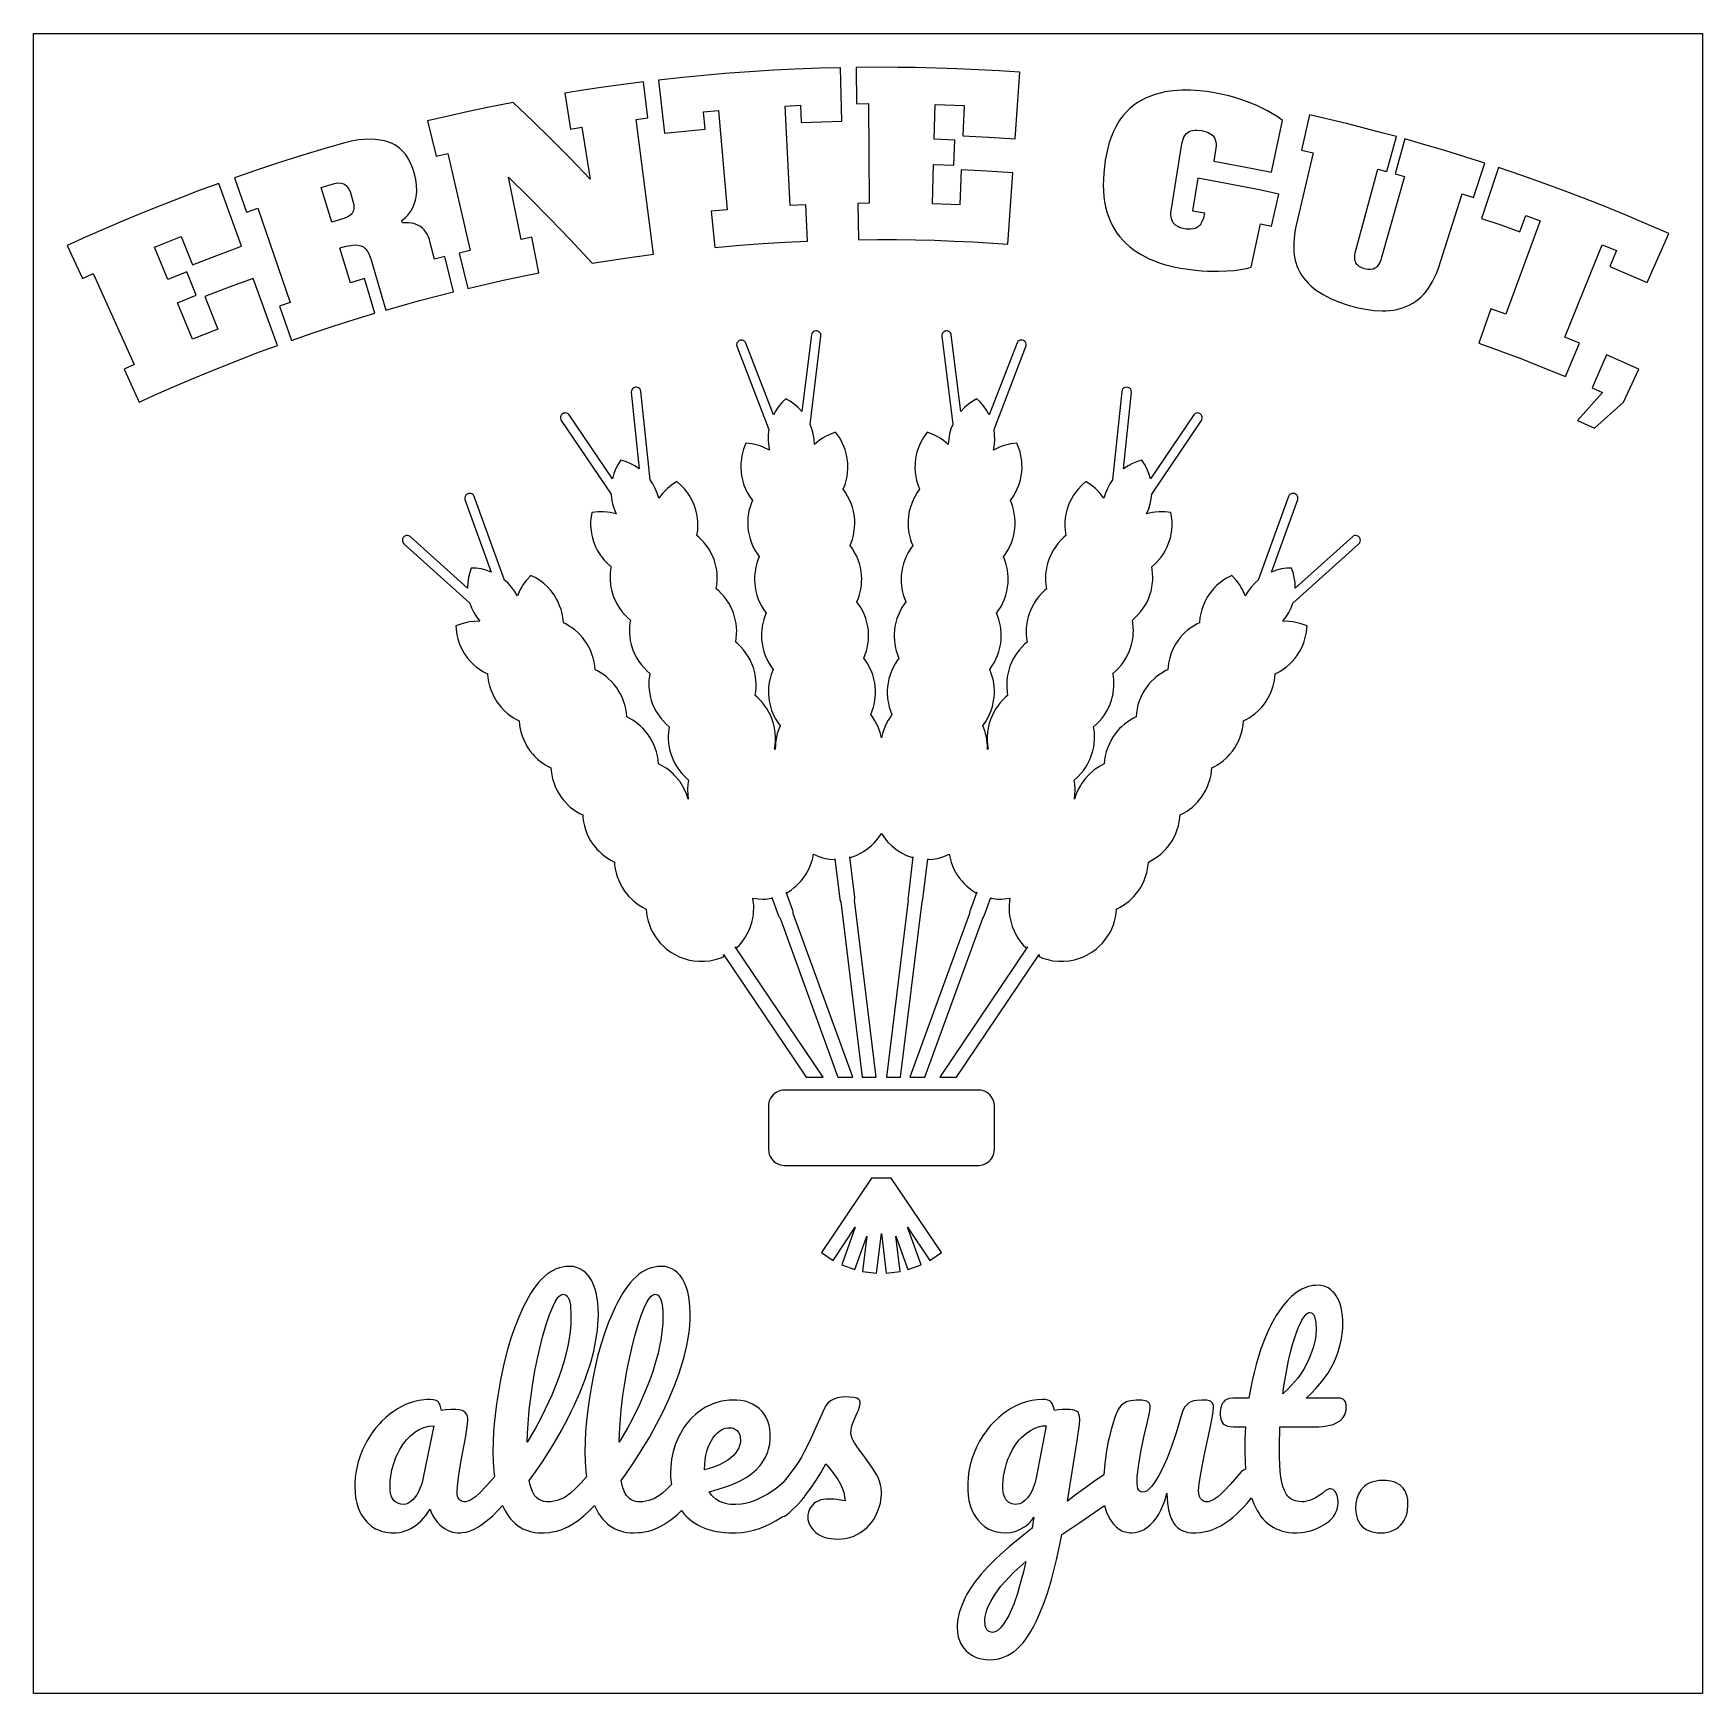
# Model space of a CAD drawing. Header units: millimetres. Extents: x 0 to 272, y 0 to 270.
import ezdxf

# ---------------------------------------------------------------- set-up
doc = ezdxf.new("R2010")
doc.units = ezdxf.units.MM

msp = doc.modelspace()

# ---------------------------------------------------------------- linework, layer by layer
at = {"layer": 'ENTGITTERRAHMEN'}
msp.add_lwpolyline([(0.5, 269.974), (271.5, 269.974), (271.5, 0.5), (0.5, 0.5)], close=True, dxfattribs=at)
at = {"layer": 'MOTIV'}
for points in [[(125.143, 255.501), (128.438, 255.623), (131.734, 255.71), (131.552, 264.404), (128.132, 264.314), (124.145, 264.162), (120.728, 263.992), (116.745, 263.747), (112.766, 263.451), (109.358, 263.158), (105.953, 262.828), (101.986, 262.397), (102.981, 253.757), (106.258, 254.117), (109.539, 254.441), (109.278, 257.232), (111.744, 257.453), (113.121, 241.34), (110.565, 241.11), (111.118, 235.243), (115.266, 235.603), (118.899, 235.87), (122.536, 236.09), (126.175, 236.265), (125.929, 242.154), (123.365, 242.036), (122.551, 258.187), (125.025, 258.301)], [(137.533, 236.514), (140.63, 236.504), (143.726, 236.461), (146.822, 236.385), (149.917, 236.276), (153.01, 236.133), (158.677, 235.785), (159.5, 247.327), (155.322, 247.596), (151.141, 247.806), (150.895, 242.133), (146.461, 242.292), (146.641, 248.686), (149.936, 248.575), (150.097, 252.669), (146.756, 252.781), (146.916, 258.457), (151.594, 258.29), (151.38, 253.335), (155.638, 253.121), (159.893, 252.848), (160.665, 263.673), (157.275, 263.896), (153.884, 264.083), (150.49, 264.234), (147.095, 264.348), (143.699, 264.425), (140.868, 264.462), (137.471, 264.473), (134.074, 264.447), (134.151, 258.554), (136.085, 258.573), (136.194, 242.402), (134.36, 242.384), (134.437, 236.491)], [(93.429, 261.293), (90.092, 260.798), (86.761, 260.267), (87.719, 254.452), (89.552, 254.748), (90.886, 246.336), (87.573, 249.778), (84.572, 252.807), (81.52, 255.807), (78.418, 258.777), (74.509, 258), (71.168, 257.294), (67.834, 256.553), (64.508, 255.775), (65.881, 250.044), (67.763, 250.488), (71.432, 234.738), (69.647, 234.317), (71.02, 228.585), (74.014, 229.286), (77.015, 229.954), (82.536, 231.096), (81.399, 236.879), (79.672, 236.534), (77.622, 246.642), (81.025, 243.297), (84.364, 239.916), (87.638, 236.5), (91.199, 232.663), (96.188, 233.442), (101.19, 234.133), (98.359, 256.016), (100.278, 256.258), (99.559, 262.108)], [(199.539, 244.568), (196.397, 245.201), (192.724, 245.897), (189.568, 246.458), (188.659, 241.181), (190.63, 240.835), (190.449, 239.994), (190.268, 239.488), (190.042, 239.068), (189.868, 238.836), (189.673, 238.642), (189.342, 238.421), (189.09, 238.314), (188.812, 238.239), (188.348, 238.185), (188.007, 238.189), (187.64, 238.224), (186.898, 238.377), (186.574, 238.486), (186.286, 238.617), (185.917, 238.853), (185.715, 239.037), (185.546, 239.243), (185.411, 239.475), (185.267, 239.879), (185.21, 240.185), (185.184, 240.522), (185.189, 240.888), (185.256, 241.493), (186.956, 252.062), (187.046, 252.449), (187.158, 252.798), (187.291, 253.109), (187.447, 253.381), (187.721, 253.717), (187.931, 253.893), (188.166, 254.033), (188.428, 254.141), (188.719, 254.217), (189.037, 254.261), (189.382, 254.272), (190.156, 254.196), (190.911, 254.012), (191.233, 253.888), (191.519, 253.741), (191.768, 253.574), (191.98, 253.385), (192.155, 253.175), (192.296, 252.94), (192.443, 252.532), (192.516, 252.059), (192.523, 251.707), (192.496, 251.326), (192.139, 249.254), (196.823, 248.377), (201.492, 247.426), (203.27, 255.829), (202.585, 256.358), (202.044, 256.718), (200.762, 257.452), (199.21, 258.203), (198.338, 258.58), (197.434, 258.933), (196.504, 259.258), (195.549, 259.555), (194.568, 259.824), (193.562, 260.064), (192.005, 260.37), (190.93, 260.535), (189.885, 260.656), (188.378, 260.751), (186.932, 260.757), (185.564, 260.656), (185.119, 260.607), (184.26, 260.468), (183.432, 260.287), (182.637, 260.063), (181.874, 259.798), (181.509, 259.644), (181.144, 259.491), (180.446, 259.142), (179.78, 258.752), (179.151, 258.318), (178.558, 257.835), (178.281, 257.569), (178.004, 257.303), (177.488, 256.724), (177.009, 256.096), (176.788, 255.759), (176.568, 255.421), (176.164, 254.698), (175.798, 253.928), (175.633, 253.52), (175.469, 253.111), (175.177, 252.247), (174.922, 251.335), (174.703, 250.377), (174.52, 249.371), (174.372, 248.319), (174.268, 247.286), (174.209, 246.288), (174.194, 245.324), (174.223, 244.394), (174.296, 243.498), (174.412, 242.637), (174.571, 241.81), (174.774, 241.017), (175.019, 240.258), (175.307, 239.533), (175.637, 238.842), (176.009, 238.184), (176.424, 237.56), (176.881, 236.969), (177.375, 236.41), (177.901, 235.882), (178.461, 235.385), (179.053, 234.918), (179.677, 234.482), (180.335, 234.076), (181.026, 233.699), (181.75, 233.352), (182.507, 233.034), (183.297, 232.745), (184.122, 232.485), (184.98, 232.254), (185.873, 232.05), (186.8, 231.874), (188.75, 231.591), (190.174, 231.454), (191.106, 231.397), (192.927, 231.371), (194.237, 231.422), (195.425, 231.512), (196.488, 231.642), (197.424, 231.813), (198.234, 232.027), (199.722, 239.059), (201.533, 238.67), (202.674, 243.901)], [(208.246, 250.567), (205.528, 238.839), (205.368, 238.076), (205.246, 237.336), (205.163, 236.619), (205.117, 235.926), (205.109, 235.256), (205.139, 234.61), (205.207, 233.988), (205.312, 233.389), (205.454, 232.813), (205.633, 232.261), (205.85, 231.732), (206.103, 231.226), (206.394, 230.743), (206.721, 230.283), (207.082, 229.843), (207.473, 229.421), (207.895, 229.017), (208.348, 228.631), (208.83, 228.261), (209.344, 227.91), (209.888, 227.575), (211.067, 226.955), (212.37, 226.402), (213.797, 225.913), (215.313, 225.495), (216.769, 225.192), (218.15, 225.007), (219.459, 224.942), (220.086, 224.955), (220.696, 224.998), (221.288, 225.072), (221.862, 225.176), (222.42, 225.311), (222.96, 225.477), (223.482, 225.674), (223.987, 225.906), (224.472, 226.176), (224.939, 226.484), (225.386, 226.831), (225.814, 227.217), (226.223, 227.642), (226.613, 228.105), (226.983, 228.608), (227.334, 229.149), (227.666, 229.73), (227.977, 230.35), (228.27, 231.009), (228.542, 231.708), (232.45, 243.916), (234.291, 243.323), (236.116, 248.927), (232.896, 249.957), (229.666, 250.952), (226.425, 251.912), (223.174, 252.838), (221.59, 247.161), (223.079, 246.742), (219.237, 233.24), (219.071, 232.809), (218.875, 232.446), (218.647, 232.153), (218.478, 231.995), (218.295, 231.868), (217.994, 231.731), (217.542, 231.646), (217.164, 231.654), (216.608, 231.761), (216.076, 231.955), (215.747, 232.142), (215.403, 232.448), (215.215, 232.72), (215.123, 232.923), (215.059, 233.145), (215.015, 233.514), (215.032, 233.926), (215.112, 234.381), (218.754, 247.938), (220.247, 247.533), (221.806, 253.217), (219.64, 253.802), (213.662, 255.333), (207.655, 256.748), (206.36, 250.998)], [(33.138, 246.524), (35.096, 240.964), (36.922, 241.601), (42.197, 226.314), (40.466, 225.711), (42.423, 220.151), (45.786, 221.312), (49.163, 222.431), (52.554, 223.509), (55.958, 224.544), (54.277, 230.193), (51.96, 229.494), (50.233, 235.129), (50.46, 235.197), (51.299, 235.42), (52.031, 235.565), (52.655, 235.633), (53.185, 235.62), (53.659, 235.51), (54.078, 235.304), (54.443, 235.002), (54.688, 234.698), (54.984, 234.182), (55.303, 233.359), (57.716, 225.061), (63.201, 226.597), (68.716, 228.023), (67.296, 233.744), (65.624, 233.323), (64.942, 236.005), (64.798, 236.497), (64.626, 236.949), (64.428, 237.361), (64.201, 237.733), (63.947, 238.064), (63.665, 238.354), (63.355, 238.604), (63.017, 238.813), (62.652, 238.981), (62.258, 239.108), (61.837, 239.194), (61.389, 239.239), (60.912, 239.243), (60.409, 239.205), (60.279, 239.543), (60.932, 240.07), (61.312, 240.463), (61.798, 241.115), (62.066, 241.591), (62.291, 242.1), (62.544, 242.925), (62.694, 243.794), (62.736, 244.392), (62.712, 245.318), (62.583, 246.278), (62.438, 246.937), (62.097, 248.062), (61.787, 248.822), (61.436, 249.522), (61.174, 249.949), (60.892, 250.345), (60.589, 250.711), (60.266, 251.046), (59.922, 251.351), (59.557, 251.625), (59.172, 251.868), (58.766, 252.081), (58.339, 252.263), (57.892, 252.417), (57.426, 252.545), (56.437, 252.723), (55.914, 252.774), (54.811, 252.796), (54.231, 252.768), (53.325, 252.673), (52.382, 252.525), (51.058, 252.229), (48.198, 251.406), (44.41, 250.256), (40.638, 249.059), (36.88, 247.815)], [(256.426, 232.138), (259.462, 230.854), (262.485, 229.538), (266, 237.493), (262.34, 239.082), (259.186, 240.408), (255.49, 241.912), (252.307, 243.163), (248.576, 244.58), (245.364, 245.756), (242.14, 246.898), (238.362, 248.186), (235.608, 239.937), (238.729, 238.876), (241.839, 237.782), (242.784, 240.421), (245.112, 239.577), (239.54, 224.396), (237.127, 225.269), (235.144, 219.719), (238.568, 218.472), (241.975, 217.182), (245.848, 215.655), (249.219, 214.273), (251.489, 219.712), (249.116, 220.69), (255.214, 235.668), (257.503, 234.726)], [(20.504, 211.411), (23.338, 212.659), (26.185, 213.877), (29.045, 215.065), (34.321, 217.162), (37.215, 218.261), (40.122, 219.33), (36.187, 230.212), (32.26, 228.761), (28.353, 227.255), (30.433, 221.972), (26.316, 220.316), (23.884, 226.232), (26.941, 227.469), (25.425, 231.275), (22.327, 230.021), (20.168, 235.273), (24.511, 237.02), (26.327, 232.405), (30.305, 233.939), (34.304, 235.417), (30.614, 245.623), (27.425, 244.45), (24.25, 243.244), (21.088, 242.003), (18.463, 240.943), (15.325, 239.641), (12.202, 238.305), (9.094, 236.935), (6, 235.532), (8.463, 230.178), (10.223, 230.981), (16.889, 216.247), (15.221, 215.486), (17.684, 210.132)], [(49.664, 245.666), (50.073, 245.708), (50.447, 245.685), (50.676, 245.634), (50.89, 245.554), (51.089, 245.446), (51.272, 245.308), (51.519, 245.041), (51.733, 244.704), (51.914, 244.298), (52.378, 242.746), (52.51, 242.132), (52.533, 241.852), (52.513, 241.467), (52.464, 241.234), (52.386, 241.018), (52.28, 240.821), (52.068, 240.554), (51.892, 240.396), (51.576, 240.187), (51.331, 240.066), (50.91, 239.914), (48.949, 239.32), (47.222, 244.955), (49.373, 245.603)], [(114.804, 219.862), (114.728, 219.728), (114.679, 219.581), (114.662, 219.351), (114.688, 219.199), (119.887, 205.672), (119.792, 204.893), (119.771, 204.057), (119.832, 203.222), (119.986, 202.351), (119.093, 202.779), (118.473, 203.009), (118.051, 203.137), (117.191, 203.329), (116.168, 203.445), (115.79, 202.487), (115.662, 202.065), (115.51, 201.422), (115.382, 200.55), (115.35, 200.11), (115.343, 199.449), (115.384, 198.789), (115.474, 198.134), (115.611, 197.488), (115.868, 196.645), (116.114, 196.031), (116.405, 195.438), (116.738, 194.867), (117.229, 194.17), (117.06, 193.762), (116.846, 193.136), (116.678, 192.497), (116.593, 192.065), (116.504, 191.409), (116.464, 190.75), (116.465, 190.309), (116.506, 189.649), (116.561, 189.212), (116.682, 188.562), (116.851, 187.923), (117.067, 187.298), (117.328, 186.691), (117.633, 186.104), (117.981, 185.542), (118.351, 185.03), (118.182, 184.621), (117.968, 183.996), (117.8, 183.357), (117.715, 182.924), (117.627, 182.269), (117.595, 181.83), (117.587, 181.169), (117.609, 180.728), (117.683, 180.071), (117.805, 179.422), (117.974, 178.783), (118.19, 178.158), (118.451, 177.55), (118.756, 176.964), (119.103, 176.402), (119.473, 175.889), (119.305, 175.481), (119.09, 174.856), (118.923, 174.216), (118.837, 173.784), (118.749, 173.129), (118.717, 172.689), (118.71, 172.028), (118.732, 171.588), (118.805, 170.931), (118.927, 170.281), (119.096, 169.642), (119.312, 169.017), (119.573, 168.41), (119.878, 167.824), (120.225, 167.261), (120.596, 166.749), (120.279, 165.926), (120.096, 165.291), (119.999, 164.86), (119.871, 163.989), (119.831, 163.329), (119.832, 162.888), (119.898, 162.009), (120.003, 161.357), (120.157, 160.714), (120.357, 160.084), (120.603, 159.47), (120.894, 158.876), (121.227, 158.306), (121.718, 157.609), (121.401, 156.785), (121.274, 156.363), (121.122, 155.72), (120.993, 154.848), (120.961, 154.409), (120.954, 153.751), (120.824, 153.859), (120.922, 154.483), (120.976, 155.142), (120.981, 155.803), (120.938, 156.463), (120.883, 156.9), (120.759, 157.55), (120.651, 157.977), (120.449, 158.606), (120.201, 159.219), (119.909, 159.812), (119.574, 160.382), (119.327, 160.747), (118.925, 161.272), (118.485, 161.765), (118.01, 162.225), (117.675, 162.512), (117.772, 163.137), (117.826, 163.796), (117.832, 164.457), (117.809, 164.897), (117.733, 165.554), (117.61, 166.203), (117.439, 166.842), (117.299, 167.26), (117.139, 167.67), (116.861, 168.27), (116.54, 168.848), (116.178, 169.401), (115.775, 169.925), (115.336, 170.419), (114.861, 170.879), (114.525, 171.166), (114.622, 171.791), (114.677, 172.449), (114.682, 173.11), (114.659, 173.551), (114.584, 174.207), (114.46, 174.857), (114.289, 175.495), (114.149, 175.913), (113.989, 176.324), (113.712, 176.924), (113.391, 177.502), (113.028, 178.054), (112.626, 178.579), (112.186, 179.073), (111.711, 179.532), (111.375, 179.82), (111.473, 180.444), (111.527, 181.103), (111.536, 181.544), (111.509, 182.204), (111.434, 182.861), (111.357, 183.295), (111.202, 183.937), (111, 184.567), (110.839, 184.977), (110.562, 185.577), (110.241, 186.155), (109.878, 186.708), (109.476, 187.233), (109.036, 187.726), (108.561, 188.186), (108.226, 188.473), (108.347, 189.317), (108.385, 189.977), (108.374, 190.638), (108.315, 191.296), (108.207, 191.948), (108.052, 192.591), (107.772, 193.427), (107.51, 194.033), (107.203, 194.619), (106.975, 194.996), (106.465, 195.715), (106.184, 196.054), (105.732, 196.537), (104.961, 197.219), (104.102, 196.651), (103.422, 196.089), (103.104, 195.784), (102.656, 195.298), (102.055, 194.51), (101.797, 195.356), (101.472, 196.128), (101.073, 196.864), (100.636, 197.515), (99.138, 211.852), (99.081, 212.075), (99.007, 212.211), (98.909, 212.329), (98.723, 212.466), (98.58, 212.524), (98.351, 212.556), (98.198, 212.54), (97.981, 212.461), (97.797, 212.323), (97.66, 212.137), (97.602, 211.994), (97.57, 211.765), (98.87, 199.284), (98.126, 199.779), (97.385, 200.17), (96.61, 200.486), (95.874, 200.708), (95.452, 200.065), (95.062, 199.324), (94.745, 198.549), (94.494, 197.691), (87.467, 208.088), (87.295, 208.242), (87.086, 208.34), (86.858, 208.373), (86.705, 208.357), (86.557, 208.311), (86.36, 208.192), (86.206, 208.02), (86.134, 207.884), (86.09, 207.736), (86.08, 207.505), (86.137, 207.282), (86.21, 207.146), (94.279, 195.201), (94.362, 194.421), (94.529, 193.601), (94.777, 192.801), (95.122, 191.987), (94.156, 192.204), (93.719, 192.266), (93.06, 192.318), (92.179, 192.311), (91.156, 192.194), (91.003, 191.176), (90.974, 190.736), (90.97, 190.075), (91.041, 189.197), (91.151, 188.545), (91.251, 188.115), (91.439, 187.482), (91.762, 186.662), (92.056, 186.07), (92.393, 185.501), (92.771, 184.959), (93.188, 184.446), (93.641, 183.965), (94.276, 183.396), (94.204, 182.96), (94.135, 182.303), (94.116, 181.642), (94.13, 181.201), (94.191, 180.543), (94.259, 180.108), (94.4, 179.462), (94.589, 178.828), (94.74, 178.414), (95.005, 177.809), (95.314, 177.224), (95.664, 176.664), (96.055, 176.131), (96.485, 175.628), (96.95, 175.158), (97.426, 174.742), (97.353, 174.307), (97.285, 173.649), (97.265, 172.988), (97.279, 172.548), (97.315, 172.108), (97.408, 171.454), (97.55, 170.808), (97.671, 170.384), (97.89, 169.761), (98.155, 169.155), (98.463, 168.571), (98.814, 168.01), (99.205, 167.477), (99.634, 166.974), (100.099, 166.505), (100.575, 166.089), (100.503, 165.653), (100.435, 164.995), (100.415, 164.335), (100.429, 163.894), (100.465, 163.455), (100.558, 162.8), (100.7, 162.155), (100.82, 161.731), (101.04, 161.107), (101.304, 160.502), (101.613, 159.917), (101.964, 159.357), (102.355, 158.824), (102.784, 158.321), (103.249, 157.851), (103.725, 157.435), (103.602, 156.562), (103.566, 155.902), (103.569, 155.461), (103.614, 154.801), (103.671, 154.364), (103.849, 153.501), (104.038, 152.868), (104.361, 152.048), (104.655, 151.456), (104.992, 150.887), (105.37, 150.345), (105.786, 149.831), (106.24, 149.35), (106.875, 148.782), (106.774, 148.127), (106.715, 147.248), (106.743, 146.367), (106.828, 145.669), (106.541, 146.537), (106.181, 147.342), (105.745, 148.107), (105.499, 148.473), (105.097, 148.998), (104.658, 149.492), (104.346, 149.803), (103.677, 150.377), (103.322, 150.638), (102.767, 150.997), (101.988, 151.411), (101.931, 152.041), (101.824, 152.693), (101.67, 153.336), (101.468, 153.965), (101.221, 154.578), (100.93, 155.172), (100.595, 155.742), (100.22, 156.286), (99.948, 156.633), (99.508, 157.127), (99.034, 157.587), (98.7, 157.874), (98.351, 158.144), (97.805, 158.517), (97.233, 158.848), (96.838, 159.046), (96.781, 159.675), (96.675, 160.327), (96.52, 160.97), (96.319, 161.6), (96.072, 162.213), (95.78, 162.806), (95.446, 163.376), (95.2, 163.742), (94.798, 164.267), (94.359, 164.761), (93.884, 165.222), (93.55, 165.509), (93.202, 165.779), (92.656, 166.151), (92.084, 166.483), (91.689, 166.68), (91.632, 167.31), (91.525, 167.962), (91.371, 168.605), (91.169, 169.234), (90.922, 169.848), (90.631, 170.441), (90.412, 170.824), (90.05, 171.377), (89.649, 171.902), (89.209, 172.396), (88.897, 172.707), (88.4, 173.143), (87.873, 173.542), (87.506, 173.786), (86.934, 174.117), (86.539, 174.315), (86.452, 175.163), (86.329, 175.812), (86.159, 176.451), (85.942, 177.075), (85.68, 177.682), (85.374, 178.268), (85.026, 178.83), (84.499, 179.536), (83.905, 180.188), (83.42, 180.636), (83.078, 180.915), (82.724, 181.177), (82.169, 181.536), (81.255, 182.01), (80.559, 181.252), (80.036, 180.542), (79.801, 180.169), (79.484, 179.589), (79.091, 178.68), (78.635, 179.438), (78.134, 180.108), (77.569, 180.726), (76.987, 181.251), (72.065, 194.8), (71.956, 195.003), (71.852, 195.117), (71.659, 195.244), (71.514, 195.295), (71.361, 195.317), (71.132, 195.294), (70.919, 195.204), (70.796, 195.112), (70.693, 194.997), (70.585, 194.793), (70.541, 194.567), (70.565, 194.337), (74.845, 182.541), (74.004, 182.842), (73.191, 183.042), (72.362, 183.161), (71.594, 183.198), (71.341, 182.472), (71.141, 181.659), (71.021, 180.83), (70.985, 179.937), (61.652, 188.325), (61.448, 188.433), (61.221, 188.477), (61.067, 188.469), (60.918, 188.431), (60.715, 188.322), (60.552, 188.158), (60.444, 187.954), (60.4, 187.727), (60.424, 187.498), (60.513, 187.285), (60.66, 187.107), (71.378, 177.468), (71.648, 176.732), (72.009, 175.977), (72.442, 175.261), (72.975, 174.554), (71.984, 174.531), (71.327, 174.454), (70.894, 174.376), (70.04, 174.157), (69.076, 173.796), (69.174, 172.771), (69.252, 172.337), (69.409, 171.695), (69.69, 170.859), (69.954, 170.253), (70.155, 169.861), (70.491, 169.292), (71.003, 168.574), (71.431, 168.071), (71.896, 167.601), (72.394, 167.166), (72.922, 166.769), (73.478, 166.412), (74.232, 166.013), (74.293, 165.354), (74.402, 164.702), (74.558, 164.06), (74.762, 163.431), (75.011, 162.819), (75.304, 162.226), (75.762, 161.473), (76.152, 160.94), (76.434, 160.601), (76.887, 160.119), (77.543, 159.531), (77.892, 159.262), (78.44, 158.892), (78.819, 158.667), (79.381, 158.379), (79.442, 157.72), (79.551, 157.068), (79.708, 156.425), (79.911, 155.796), (80.16, 155.184), (80.454, 154.592), (80.79, 154.023), (81.167, 153.48), (81.583, 152.966), (81.881, 152.641), (82.357, 152.183), (82.693, 151.897), (83.221, 151.5), (83.589, 151.257), (83.969, 151.033), (84.531, 150.744), (84.566, 150.304), (84.659, 149.65), (84.8, 149.004), (84.988, 148.37), (85.222, 147.752), (85.501, 147.152), (85.823, 146.575), (86.187, 146.023), (86.59, 145.5), (86.88, 145.167), (87.344, 144.697), (87.673, 144.403), (88.191, 143.993), (88.553, 143.742), (89.118, 143.398), (89.681, 143.11), (89.716, 142.669), (89.809, 142.015), (89.949, 141.369), (90.137, 140.735), (90.371, 140.117), (90.65, 139.518), (90.972, 138.941), (91.336, 138.389), (91.601, 138.036), (92.03, 137.533), (92.335, 137.216), (92.822, 136.769), (93.341, 136.359), (93.703, 136.107), (94.268, 135.764), (94.83, 135.475), (94.865, 135.035), (94.958, 134.38), (95.099, 133.735), (95.287, 133.101), (95.521, 132.483), (95.8, 131.883), (96.122, 131.306), (96.486, 130.754), (96.75, 130.402), (97.179, 129.898), (97.644, 129.428), (97.972, 129.134), (98.491, 128.724), (98.852, 128.472), (99.417, 128.129), (99.98, 127.841), (100.04, 127.181), (100.149, 126.529), (100.306, 125.887), (100.509, 125.258), (100.759, 124.646), (101.052, 124.054), (101.388, 123.484), (101.766, 122.942), (102.329, 122.264), (102.793, 121.793), (103.291, 121.359), (104.002, 120.838), (104.567, 120.494), (105.356, 120.103), (106.18, 119.791), (106.816, 119.61), (107.682, 119.444), (108.559, 119.363), (109.44, 119.368), (110.317, 119.46), (110.751, 119.537), (111.393, 119.694), (112.022, 119.897), (112.568, 120.118), (112.55, 120.447), (125.961, 100.565), (128.701, 100.565), (114.433, 121.717), (114.731, 121.577), (115.141, 122.001), (115.565, 122.508), (115.951, 123.045), (116.401, 123.802), (116.69, 124.397), (116.934, 125.011), (117.132, 125.642), (117.283, 126.285), (117.386, 126.938), (117.428, 127.377), (117.45, 128.038), (117.438, 128.478), (117.38, 129.137), (117.311, 129.59), (118.247, 129.478), (118.907, 129.458), (119.348, 129.472), (120.371, 129.589), (120.402, 129.742), (121.486, 126.763), (121.589, 126.547), (121.722, 126.369), (131.114, 100.565), (133.532, 100.565), (123.857, 127.146), (123.844, 127.368), (123.785, 127.6), (122.701, 130.579), (122.822, 130.482), (123.503, 130.919), (124.028, 131.322), (124.36, 131.611), (124.832, 132.074), (125.127, 132.402), (125.538, 132.92), (125.909, 133.466), (126.135, 133.845), (126.341, 134.235), (126.614, 134.837), (126.842, 135.457), (126.968, 135.879), (127.159, 136.747), (128.037, 136.379), (128.668, 136.18), (129.095, 136.074), (129.745, 135.953), (130.551, 135.872), (130.615, 136.014), (131.423, 129.434), (131.476, 129.2), (131.565, 128.996), (135.056, 100.565), (137.345, 100.565), (133.82, 129.273), (133.857, 129.492), (133.851, 129.732), (133.043, 136.312), (133.14, 136.19), (134.105, 136.55), (134.893, 136.945), (135.272, 137.17), (135.817, 137.543), (136.5, 138.101), (137.124, 138.723), (137.685, 139.403), (138.174, 140.131), (138.663, 139.403), (139.224, 138.723), (139.849, 138.101), (140.531, 137.543), (140.892, 137.29), (141.455, 136.945), (142.243, 136.55), (143.208, 136.19), (143.305, 136.312), (142.497, 129.732), (142.491, 129.492), (142.529, 129.273), (139.004, 100.565), (141.292, 100.565), (144.783, 128.996), (144.873, 129.2), (144.925, 129.434), (145.733, 136.014), (145.798, 135.872), (146.603, 135.953), (147.253, 136.074), (147.681, 136.18), (148.311, 136.379), (149.189, 136.747), (149.38, 135.879), (149.507, 135.457), (149.734, 134.837), (150.007, 134.235), (150.214, 133.845), (150.439, 133.466), (150.811, 132.92), (151.222, 132.402), (151.517, 132.074), (151.988, 131.611), (152.321, 131.322), (152.845, 130.919), (153.526, 130.482), (153.648, 130.579), (152.564, 127.6), (152.504, 127.368), (152.491, 127.146), (142.817, 100.565), (145.234, 100.565), (154.626, 126.369), (154.759, 126.547), (154.863, 126.763), (155.947, 129.742), (155.978, 129.589), (157.001, 129.472), (157.662, 129.459), (158.102, 129.478), (159.038, 129.59), (158.969, 129.137), (158.91, 128.478), (158.898, 128.038), (158.921, 127.377), (158.992, 126.72), (159.111, 126.07), (159.278, 125.43), (159.415, 125.011), (159.659, 124.397), (159.947, 123.802), (160.398, 123.045), (160.784, 122.508), (161.208, 122.001), (161.617, 121.577), (161.915, 121.717), (147.648, 100.565), (150.388, 100.565), (163.799, 120.447), (163.78, 120.118), (164.326, 119.897), (164.955, 119.694), (165.598, 119.537), (166.031, 119.46), (166.908, 119.368), (167.789, 119.363), (168.667, 119.444), (169.532, 119.61), (170.168, 119.791), (170.992, 120.103), (171.588, 120.389), (172.346, 120.838), (173.057, 121.359), (173.555, 121.793), (174.02, 122.264), (174.583, 122.942), (174.96, 123.484), (175.296, 124.054), (175.59, 124.646), (175.839, 125.258), (176.042, 125.887), (176.199, 126.529), (176.308, 127.181), (176.369, 127.841), (176.931, 128.129), (177.496, 128.472), (177.858, 128.724), (178.376, 129.134), (178.705, 129.428), (179.169, 129.898), (179.598, 130.402), (179.863, 130.754), (180.226, 131.306), (180.549, 131.883), (180.827, 132.483), (181.062, 133.101), (181.249, 133.735), (181.39, 134.38), (181.483, 135.035), (181.518, 135.475), (182.081, 135.764), (182.646, 136.107), (183.184, 136.491), (183.526, 136.769), (184.013, 137.216), (184.319, 137.533), (184.609, 137.865), (185.012, 138.389), (185.376, 138.941), (185.698, 139.518), (185.977, 140.117), (186.211, 140.735), (186.399, 141.369), (186.54, 142.015), (186.633, 142.669), (186.668, 143.11), (187.23, 143.398), (187.795, 143.742), (188.157, 143.993), (188.676, 144.403), (189.163, 144.85), (189.468, 145.167), (189.897, 145.671), (190.162, 146.023), (190.526, 146.575), (190.848, 147.152), (191.127, 147.752), (191.361, 148.37), (191.549, 149.004), (191.689, 149.65), (191.782, 150.304), (191.817, 150.744), (192.38, 151.033), (192.759, 151.257), (193.307, 151.628), (193.656, 151.897), (194.154, 152.332), (194.467, 152.641), (194.765, 152.966), (195.181, 153.48), (195.558, 154.023), (195.895, 154.592), (196.188, 155.184), (196.437, 155.796), (196.641, 156.425), (196.797, 157.068), (196.906, 157.72), (196.967, 158.379), (197.529, 158.667), (197.909, 158.892), (198.277, 159.134), (198.805, 159.531), (199.462, 160.119), (199.915, 160.601), (200.196, 160.94), (200.587, 161.473), (201.044, 162.226), (201.338, 162.819), (201.587, 163.431), (201.79, 164.06), (201.947, 164.702), (202.056, 165.354), (202.117, 166.013), (202.87, 166.412), (203.426, 166.769), (203.955, 167.166), (204.453, 167.601), (204.917, 168.071), (205.346, 168.574), (205.736, 169.108), (206.194, 169.861), (206.575, 170.655), (206.736, 171.066), (206.94, 171.695), (207.096, 172.337), (207.174, 172.771), (207.272, 173.796), (206.308, 174.157), (205.455, 174.376), (205.021, 174.454), (204.364, 174.531), (203.374, 174.554), (203.906, 175.261), (204.34, 175.977), (204.701, 176.732), (204.97, 177.468), (215.689, 187.107), (215.836, 187.285), (215.925, 187.498), (215.948, 187.727), (215.926, 187.88), (215.839, 188.093), (215.747, 188.218), (215.634, 188.322), (215.431, 188.431), (215.204, 188.477), (215.05, 188.47), (214.829, 188.404), (214.697, 188.325), (205.363, 179.937), (205.327, 180.83), (205.208, 181.659), (205.008, 182.472), (204.754, 183.198), (203.986, 183.161), (203.158, 183.042), (202.345, 182.842), (201.503, 182.541), (205.784, 194.337), (205.808, 194.567), (205.786, 194.719), (205.734, 194.865), (205.607, 195.057), (205.43, 195.204), (205.217, 195.294), (204.987, 195.317), (204.835, 195.295), (204.689, 195.244), (204.497, 195.117), (204.393, 195.003), (204.283, 194.8), (199.361, 181.251), (198.779, 180.726), (198.215, 180.108), (197.713, 179.438), (197.257, 178.68), (196.865, 179.589), (196.547, 180.169), (196.313, 180.542), (195.79, 181.252), (195.093, 182.01), (194.18, 181.536), (193.625, 181.177), (193.27, 180.915), (192.601, 180.341), (192.138, 179.869), (191.849, 179.536), (191.448, 179.011), (191.086, 178.458), (190.668, 177.682), (190.406, 177.075), (190.189, 176.451), (190.019, 175.812), (189.896, 175.163), (189.809, 174.315), (189.414, 174.117), (188.842, 173.786), (188.296, 173.413), (187.948, 173.143), (187.452, 172.707), (187.139, 172.396), (186.7, 171.902), (186.298, 171.377), (185.936, 170.824), (185.616, 170.245), (185.339, 169.645), (185.179, 169.234), (184.978, 168.605), (184.823, 167.962), (184.717, 167.31), (184.66, 166.68), (184.265, 166.483), (183.693, 166.151), (183.147, 165.779), (182.798, 165.509), (182.464, 165.222), (181.99, 164.761), (181.55, 164.267), (181.149, 163.742), (180.903, 163.376), (180.568, 162.806), (180.277, 162.213), (180.03, 161.6), (179.828, 160.97), (179.674, 160.327), (179.567, 159.675), (179.51, 159.046), (179.115, 158.848), (178.543, 158.517), (177.997, 158.144), (177.649, 157.874), (177.152, 157.438), (176.84, 157.127), (176.543, 156.801), (176.129, 156.286), (175.753, 155.742), (175.419, 155.172), (175.127, 154.578), (174.88, 153.965), (174.679, 153.336), (174.524, 152.693), (174.417, 152.041), (174.361, 151.411), (173.582, 150.997), (173.026, 150.638), (172.672, 150.377), (172.003, 149.803), (171.69, 149.492), (171.251, 148.998), (170.724, 148.292), (170.487, 147.92), (170.167, 147.342), (169.808, 146.537), (169.521, 145.669), (169.605, 146.367), (169.633, 147.248), (169.574, 148.127), (169.474, 148.782), (170.109, 149.35), (170.562, 149.831), (170.979, 150.345), (171.357, 150.887), (171.693, 151.456), (172.076, 152.25), (172.311, 152.868), (172.499, 153.501), (172.641, 154.147), (172.708, 154.582), (172.779, 155.461), (172.783, 155.902), (172.747, 156.562), (172.623, 157.435), (173.099, 157.851), (173.564, 158.321), (173.994, 158.824), (174.385, 159.357), (174.735, 159.917), (175.044, 160.502), (175.309, 161.107), (175.528, 161.731), (175.649, 162.155), (175.79, 162.8), (175.884, 163.455), (175.919, 163.894), (175.932, 164.555), (175.914, 164.995), (175.846, 165.653), (175.773, 166.089), (176.249, 166.505), (176.714, 166.974), (177.143, 167.477), (177.534, 168.01), (177.885, 168.571), (178.194, 169.155), (178.458, 169.761), (178.678, 170.384), (178.851, 171.022), (178.94, 171.454), (179.034, 172.108), (179.069, 172.548), (179.083, 172.988), (179.063, 173.649), (178.995, 174.307), (178.923, 174.742), (179.399, 175.158), (179.864, 175.628), (180.293, 176.131), (180.684, 176.664), (181.035, 177.224), (181.245, 177.611), (181.525, 178.21), (181.759, 178.828), (181.948, 179.462), (182.09, 180.108), (182.157, 180.543), (182.219, 181.201), (182.233, 181.642), (182.213, 182.303), (182.145, 182.96), (182.072, 183.396), (182.707, 183.965), (183.161, 184.446), (183.577, 184.959), (183.955, 185.501), (184.292, 186.07), (184.586, 186.662), (184.909, 187.482), (185.098, 188.115), (185.276, 188.979), (185.333, 189.416), (185.378, 190.075), (185.375, 190.736), (185.345, 191.176), (185.192, 192.194), (184.17, 192.311), (183.288, 192.318), (182.629, 192.266), (182.193, 192.204), (181.226, 191.987), (181.572, 192.801), (181.819, 193.601), (181.987, 194.421), (182.07, 195.201), (190.138, 207.146), (190.212, 207.282), (190.269, 207.505), (190.27, 207.66), (190.24, 207.811), (190.143, 208.02), (190.045, 208.14), (189.861, 208.278), (189.644, 208.357), (189.491, 208.373), (189.262, 208.34), (189.053, 208.242), (188.881, 208.088), (181.854, 197.691), (181.603, 198.549), (181.287, 199.324), (180.896, 200.065), (180.475, 200.708), (179.738, 200.486), (178.963, 200.17), (178.222, 199.779), (177.479, 199.284), (178.779, 211.765), (178.746, 211.994), (178.649, 212.203), (178.495, 212.375), (178.367, 212.461), (178.225, 212.521), (177.997, 212.556), (177.768, 212.524), (177.559, 212.426), (177.44, 212.329), (177.341, 212.211), (177.241, 212.003), (177.21, 211.852), (175.712, 197.515), (175.275, 196.864), (174.876, 196.128), (174.552, 195.356), (174.293, 194.51), (173.692, 195.298), (173.244, 195.784), (172.926, 196.089), (172.247, 196.651), (171.388, 197.219), (170.616, 196.537), (170.165, 196.054), (169.884, 195.715), (169.373, 194.996), (169.038, 194.426), (168.839, 194.033), (168.576, 193.427), (168.296, 192.591), (168.141, 191.948), (168.034, 191.296), (167.974, 190.638), (167.964, 189.977), (168.002, 189.317), (168.123, 188.473), (167.787, 188.186), (167.312, 187.726), (166.872, 187.233), (166.47, 186.708), (166.107, 186.155), (165.787, 185.577), (165.509, 184.977), (165.349, 184.567), (165.147, 183.937), (165.038, 183.51), (164.915, 182.861), (164.839, 182.204), (164.812, 181.544), (164.821, 181.103), (164.876, 180.444), (164.973, 179.82), (164.637, 179.532), (164.162, 179.073), (163.723, 178.579), (163.32, 178.054), (162.958, 177.502), (162.637, 176.924), (162.359, 176.324), (162.199, 175.913), (161.997, 175.284), (161.888, 174.857), (161.765, 174.207), (161.689, 173.551), (161.666, 173.11), (161.672, 172.449), (161.726, 171.791), (161.823, 171.166), (161.488, 170.879), (161.013, 170.419), (160.573, 169.925), (160.171, 169.401), (159.925, 169.035), (159.589, 168.465), (159.297, 167.873), (159.049, 167.26), (158.847, 166.63), (158.739, 166.203), (158.615, 165.554), (158.54, 164.897), (158.517, 164.457), (158.522, 163.796), (158.576, 163.137), (158.674, 162.512), (158.338, 162.225), (157.863, 161.765), (157.423, 161.272), (157.021, 160.747), (156.775, 160.382), (156.44, 159.812), (156.148, 159.219), (155.9, 158.606), (155.698, 157.977), (155.589, 157.55), (155.466, 156.9), (155.41, 156.463), (155.367, 155.803), (155.372, 155.142), (155.427, 154.483), (155.524, 153.859), (155.394, 153.751), (155.387, 154.409), (155.355, 154.848), (155.227, 155.72), (155.075, 156.363), (154.947, 156.785), (154.63, 157.609), (155.121, 158.306), (155.455, 158.876), (155.745, 159.47), (155.991, 160.084), (156.192, 160.714), (156.345, 161.357), (156.475, 162.228), (156.517, 162.888), (156.517, 163.329), (156.477, 163.989), (156.349, 164.86), (156.253, 165.291), (156.069, 165.926), (155.753, 166.749), (156.123, 167.261), (156.47, 167.824), (156.775, 168.41), (157.037, 169.017), (157.252, 169.642), (157.422, 170.281), (157.543, 170.931), (157.617, 171.588), (157.642, 172.249), (157.632, 172.689), (157.576, 173.348), (157.511, 173.784), (157.426, 174.216), (157.258, 174.856), (157.044, 175.481), (156.875, 175.889), (157.245, 176.402), (157.593, 176.964), (157.898, 177.55), (158.159, 178.158), (158.375, 178.783), (158.544, 179.422), (158.666, 180.071), (158.739, 180.728), (158.761, 181.169), (158.754, 181.83), (158.722, 182.269), (158.634, 182.924), (158.497, 183.571), (158.38, 183.996), (158.166, 184.621), (157.997, 185.03), (158.368, 185.542), (158.715, 186.104), (159.02, 186.691), (159.281, 187.298), (159.497, 187.923), (159.666, 188.562), (159.788, 189.212), (159.842, 189.649), (159.875, 190.089), (159.884, 190.75), (159.844, 191.409), (159.756, 192.065), (159.62, 192.711), (159.503, 193.136), (159.288, 193.762), (159.12, 194.17), (159.61, 194.867), (159.944, 195.438), (160.234, 196.031), (160.48, 196.645), (160.737, 197.488), (160.875, 198.134), (160.965, 198.789), (161.006, 199.449), (160.998, 200.11), (160.966, 200.55), (160.838, 201.422), (160.686, 202.065), (160.559, 202.487), (160.181, 203.445), (159.157, 203.329), (158.297, 203.137), (157.876, 203.009), (157.256, 202.779), (156.362, 202.351), (156.516, 203.222), (156.577, 204.057), (156.556, 204.893), (156.462, 205.672), (161.636, 219.126), (161.677, 219.275), (161.683, 219.505), (161.621, 219.728), (161.545, 219.862), (161.444, 219.978), (161.255, 220.111), (161.036, 220.183), (160.805, 220.189), (160.655, 220.155), (160.514, 220.092), (160.332, 219.95), (160.199, 219.761), (155.691, 208.05), (155.254, 208.829), (154.771, 209.513), (154.224, 210.147), (153.668, 210.679), (153.001, 210.297), (152.317, 209.815), (151.683, 209.268), (151.07, 208.618), (149.529, 221.071), (149.48, 221.218), (149.357, 221.413), (149.245, 221.519), (149.115, 221.601), (148.896, 221.674), (148.742, 221.685), (148.589, 221.666), (148.443, 221.618), (148.309, 221.542), (148.192, 221.441), (148.059, 221.252), (147.987, 221.033), (147.981, 220.803), (149.747, 206.496), (149.467, 205.764), (149.244, 204.957), (149.101, 204.132), (149.04, 203.25), (148.277, 203.882), (147.731, 204.255), (147.352, 204.48), (146.564, 204.875), (145.6, 205.235), (145.001, 204.397), (144.775, 204.019), (144.472, 203.431), (144.137, 202.616), (143.938, 201.986), (143.832, 201.558), (143.713, 200.908), (143.641, 200.25), (143.622, 199.369), (143.664, 198.71), (143.754, 198.055), (143.892, 197.408), (144.078, 196.774), (144.385, 195.979), (143.999, 195.442), (143.653, 194.878), (143.35, 194.291), (143.091, 193.683), (142.877, 193.057), (142.71, 192.417), (142.561, 191.549), (142.506, 190.89), (142.496, 190.45), (142.522, 189.789), (142.632, 188.915), (142.719, 188.483), (142.888, 187.844), (143.028, 187.425), (143.263, 186.839), (142.876, 186.301), (142.531, 185.738), (142.228, 185.15), (141.968, 184.542), (141.755, 183.917), (141.588, 183.277), (141.468, 182.627), (141.397, 181.97), (141.374, 181.309), (141.386, 180.869), (141.419, 180.429), (141.509, 179.774), (141.648, 179.128), (141.766, 178.703), (141.905, 178.285), (142.141, 177.698), (141.878, 177.343), (141.519, 176.788), (141.202, 176.208), (140.928, 175.607), (140.699, 174.987), (140.516, 174.351), (140.38, 173.704), (140.293, 173.049), (140.261, 172.61), (140.255, 171.949), (140.277, 171.508), (140.352, 170.852), (140.474, 170.202), (140.582, 169.775), (140.783, 169.145), (141.018, 168.558), (140.756, 168.203), (140.397, 167.648), (140.079, 167.068), (139.805, 166.467), (139.576, 165.846), (139.394, 165.211), (139.258, 164.564), (139.171, 163.909), (139.131, 163.249), (139.132, 162.808), (139.174, 162.149), (139.229, 161.711), (139.306, 161.277), (139.46, 160.634), (139.661, 160.005), (139.896, 159.418), (139.634, 159.063), (139.274, 158.508), (138.957, 157.928), (138.769, 157.529), (138.602, 157.121), (138.388, 156.496), (138.174, 155.633), (137.96, 156.496), (137.747, 157.121), (137.579, 157.529), (137.391, 157.928), (137.074, 158.508), (136.715, 159.063), (136.452, 159.418), (136.688, 160.005), (136.889, 160.634), (136.997, 161.062), (137.119, 161.711), (137.174, 162.149), (137.216, 162.808), (137.209, 163.469), (137.178, 163.909), (137.09, 164.564), (136.955, 165.211), (136.772, 165.846), (136.543, 166.467), (136.269, 167.068), (135.952, 167.648), (135.592, 168.203), (135.33, 168.558), (135.565, 169.145), (135.766, 169.775), (135.874, 170.202), (135.997, 170.852), (136.071, 171.508), (136.094, 171.949), (136.087, 172.61), (136.056, 173.049), (135.968, 173.704), (135.833, 174.351), (135.65, 174.987), (135.421, 175.607), (135.147, 176.208), (134.829, 176.788), (134.47, 177.343), (134.208, 177.698), (134.443, 178.285), (134.582, 178.703), (134.701, 179.128), (134.839, 179.774), (134.929, 180.429), (134.963, 180.869), (134.972, 181.53), (134.952, 181.97), (134.88, 182.627), (134.761, 183.277), (134.594, 183.917), (134.38, 184.542), (134.121, 185.15), (133.818, 185.738), (133.472, 186.301), (133.085, 186.839), (133.321, 187.425), (133.46, 187.844), (133.578, 188.268), (133.717, 188.915), (133.827, 189.789), (133.852, 190.45), (133.842, 190.89), (133.787, 191.549), (133.638, 192.417), (133.471, 193.057), (133.258, 193.683), (132.999, 194.291), (132.695, 194.878), (132.35, 195.442), (131.963, 195.979), (132.271, 196.774), (132.456, 197.408), (132.594, 198.055), (132.685, 198.71), (132.727, 199.369), (132.707, 200.25), (132.636, 200.908), (132.516, 201.558), (132.283, 202.408), (132.135, 202.823), (131.876, 203.431), (131.573, 204.019), (131.347, 204.397), (130.749, 205.235), (129.784, 204.875), (128.996, 204.48), (128.618, 204.255), (128.072, 203.882), (127.309, 203.25), (127.247, 204.132), (127.104, 204.957), (126.881, 205.764), (126.602, 206.496), (128.367, 220.803), (128.362, 221.033), (128.321, 221.182), (128.207, 221.383), (128.04, 221.542), (127.834, 221.646), (127.683, 221.679), (127.529, 221.683), (127.304, 221.633), (127.166, 221.563), (127.045, 221.469), (126.903, 221.287), (126.82, 221.071), (125.279, 208.618), (124.665, 209.268), (124.032, 209.815), (123.348, 210.297), (122.68, 210.679), (122.124, 210.147), (121.577, 209.513), (121.095, 208.829), (120.657, 208.05), (116.18, 219.691), (116.067, 219.891), (115.96, 220.003), (115.834, 220.092), (115.619, 220.175), (115.389, 220.193), (115.237, 220.166), (115.093, 220.111), (114.905, 219.978)], [(251.201, 207.136), (253.97, 205.91), (258.664, 210.132), (261.127, 215.486), (255.907, 217.826), (253.549, 212.425), (255.226, 211.686)], [(120.368, 97.443), (120.177, 97.158), (119.965, 96.689), (119.849, 96.189), (119.826, 95.847), (119.826, 88.857), (119.877, 88.346), (119.965, 88.015), (120.097, 87.698), (120.268, 87.401), (120.477, 87.129), (120.719, 86.887), (121.137, 86.587), (121.444, 86.436), (121.769, 86.325), (122.105, 86.259), (122.447, 86.236), (154.072, 86.242), (154.579, 86.325), (154.904, 86.436), (155.212, 86.587), (155.629, 86.887), (155.872, 87.129), (156.08, 87.401), (156.252, 87.698), (156.433, 88.179), (156.5, 88.515), (156.522, 88.857), (156.522, 95.847), (156.472, 96.358), (156.383, 96.689), (156.252, 97.006), (155.981, 97.443), (155.754, 97.7), (155.497, 97.926), (155.212, 98.117), (154.904, 98.269), (154.579, 98.379), (154.243, 98.446), (153.901, 98.468), (122.447, 98.468), (122.105, 98.446), (121.769, 98.379), (121.288, 98.198), (120.991, 98.026), (120.594, 97.7)], [(138.963, 68.741), (141.218, 69.017), (140.516, 74.732), (142.486, 69.322), (144.62, 70.099), (142.405, 76.184), (146.027, 70.815), (147.91, 72.086), (139.78, 84.139), (136.568, 84.139), (128.438, 72.086), (130.321, 70.815), (133.943, 76.184), (131.728, 70.099), (133.863, 69.322), (135.832, 74.732), (135.13, 69.017), (137.385, 68.741), (138.174, 75.169)], [(126.64, 27.678), (126.871, 27.336), (127.154, 27.006), (127.488, 26.686), (127.87, 26.395), (128.299, 26.148), (128.53, 26.042), (129.027, 25.862), (129.569, 25.728), (130.469, 25.61), (131.126, 25.588), (131.705, 25.609), (132.266, 25.674), (132.807, 25.781), (133.585, 26.023), (134.321, 26.361), (134.788, 26.64), (135.231, 26.955), (135.841, 27.477), (136.212, 27.859), (136.554, 28.268), (136.867, 28.704), (137.151, 29.168), (137.405, 29.656), (137.623, 30.154), (137.883, 30.918), (138.01, 31.438), (138.101, 31.966), (138.17, 32.774), (138.17, 33.275), (138.113, 33.942), (138.036, 34.374), (137.862, 35.003), (137.708, 35.409), (137.419, 36), (136.642, 37.262), (135.603, 38.734), (134.324, 40.405), (133.783, 41.212), (133.585, 41.564), (133.43, 41.902), (133.271, 42.438), (133.234, 42.743), (133.248, 43.179), (133.337, 43.723), (133.437, 44.112), (133.74, 44.95), (134.267, 46.058), (134.443, 46.483), (134.629, 47.064), (134.727, 47.51), (134.731, 47.831), (134.649, 48.074), (134.534, 48.227), (134.431, 48.314), (134.162, 48.457), (133.664, 48.579), (132.967, 48.643), (132.071, 48.644), (131.363, 48.561), (131.038, 48.49), (130.444, 48.284), (129.928, 47.996), (129.488, 47.626), (129.125, 47.174), (128.972, 46.918), (126.742, 41.92), (126.136, 40.647), (125.658, 39.724), (125.184, 38.883), (124.758, 38.201), (124.115, 37.253), (123.357, 36.206), (122.254, 34.757), (121.375, 34.013), (120.696, 33.51), (119.622, 32.823), (118.877, 32.414), (117.793, 31.907), (116.761, 31.532), (116.103, 31.355), (115.468, 31.237), (114.559, 31.171), (113.686, 31.214), (113.281, 31.268), (112.533, 31.44), (112.191, 31.558), (111.87, 31.698), (111.291, 32.041), (110.796, 32.471), (110.58, 32.718), (110.211, 33.277), (110.967, 33.471), (112.382, 33.888), (113.669, 34.344), (114.828, 34.838), (115.359, 35.1), (116.327, 35.651), (116.762, 35.941), (117.166, 36.241), (117.877, 36.869), (118.478, 37.535), (118.744, 37.881), (119.206, 38.601), (119.403, 38.975), (119.726, 39.75), (119.853, 40.151), (120.038, 40.98), (120.131, 41.846), (120.134, 42.672), (120.069, 43.398), (119.938, 44.078), (119.742, 44.712), (119.48, 45.301), (119.154, 45.843), (118.761, 46.34), (118.306, 46.789), (117.806, 47.176), (117.262, 47.498), (116.676, 47.756), (116.046, 47.949), (115.374, 48.078), (114.658, 48.142), (113.863, 48.142), (113.447, 48.118), (112.635, 48.02), (112.238, 47.946), (111.464, 47.75), (110.715, 47.488), (110.35, 47.333), (109.639, 46.974), (109.292, 46.769), (108.953, 46.549), (108.3, 46.068), (107.99, 45.811), (107.4, 45.261), (107.122, 44.97), (106.595, 44.352), (106.111, 43.688), (105.885, 43.339), (105.268, 42.224), (104.761, 41.037), (104.375, 39.81), (104.111, 38.543), (103.968, 37.236), (103.941, 36.343), (103.955, 35.705), (103.995, 35.088), (104.073, 34.429), (103.315, 33.668), (102.623, 33.043), (102.202, 32.704), (101.787, 32.419), (101.354, 32.178), (100.902, 31.98), (100.431, 31.826), (99.942, 31.717), (99.434, 31.651), (98.907, 31.629), (98.576, 31.645), (98.264, 31.694), (97.831, 31.829), (97.566, 31.96), (97.32, 32.123), (96.985, 32.43), (96.784, 32.681), (96.6, 32.975), (96.356, 33.5), (96.214, 33.904), (96.032, 34.593), (95.932, 35.107), (96.66, 36.115), (98.05, 38.134), (99.352, 40.159), (100.566, 42.189), (101.14, 43.207), (102.223, 45.246), (102.731, 46.267), (103.682, 48.315), (104.124, 49.34), (104.54, 50.358), (105.28, 52.34), (105.897, 54.251), (106.159, 55.18), (106.59, 56.984), (106.76, 57.86), (107.006, 59.558), (107.083, 60.38), (107.129, 61.185), (107.138, 62.505), (107.042, 63.999), (106.914, 64.904), (106.734, 65.738), (106.503, 66.499), (106.22, 67.189), (105.886, 67.807), (105.508, 68.347), (105.091, 68.804), (104.635, 69.179), (104.142, 69.469), (103.61, 69.677), (103.039, 69.802), (102.74, 69.833), (102.431, 69.844), (101.881, 69.817), (101.341, 69.739), (100.813, 69.608), (100.296, 69.425), (99.79, 69.19), (99.294, 68.902), (98.81, 68.562), (98.336, 68.17), (97.874, 67.725), (97.422, 67.228), (96.982, 66.679), (96.552, 66.078), (96.134, 65.424), (95.331, 63.975), (94.95, 63.212), (94.23, 61.624), (93.891, 60.8), (93.255, 59.089), (92.675, 57.295), (92.151, 55.42), (91.91, 54.451), (91.47, 52.452), (91.088, 50.444), (90.764, 48.5), (90.499, 46.619), (90.293, 44.801), (90.146, 43.047), (90.058, 41.357), (90.028, 39.73), (90.068, 38.113), (90.187, 36.584), (90.301, 35.692), (89.428, 34.721), (88.395, 33.668), (87.704, 33.043), (87.077, 32.556), (86.653, 32.293), (85.982, 31.98), (85.512, 31.826), (85.022, 31.717), (84.514, 31.651), (83.82, 31.633), (83.345, 31.694), (82.912, 31.829), (82.521, 32.038), (82.172, 32.32), (81.864, 32.681), (81.68, 32.975), (81.513, 33.314), (81.294, 33.904), (81.169, 34.352), (81.012, 35.107), (81.74, 36.115), (83.13, 38.134), (83.792, 39.146), (85.05, 41.173), (86.22, 43.207), (87.303, 45.246), (87.811, 46.267), (88.298, 47.29), (89.205, 49.34), (90.006, 51.358), (90.36, 52.34), (90.977, 54.251), (91.47, 56.091), (91.67, 56.984), (91.84, 57.86), (92.086, 59.558), (92.164, 60.38), (92.21, 61.185), (92.225, 61.972), (92.199, 63.021), (92.122, 63.999), (91.994, 64.904), (91.911, 65.33), (91.705, 66.128), (91.448, 66.853), (91.14, 67.507), (90.782, 68.088), (90.588, 68.347), (90.171, 68.804), (89.716, 69.179), (89.222, 69.469), (88.69, 69.677), (88.12, 69.802), (87.82, 69.833), (87.511, 69.844), (86.961, 69.817), (86.422, 69.739), (85.893, 69.608), (85.376, 69.425), (84.87, 69.19), (84.374, 68.902), (83.89, 68.562), (83.417, 68.17), (82.954, 67.725), (82.503, 67.228), (82.062, 66.679), (81.633, 66.078), (81.214, 65.424), (80.807, 64.718), (80.03, 63.212), (79.31, 61.624), (78.971, 60.8), (78.646, 59.954), (78.038, 58.202), (77.486, 56.368), (76.99, 54.451), (76.763, 53.462), (76.352, 51.44), (75.999, 49.464), (75.704, 47.551), (75.373, 44.801), (75.226, 43.047), (75.138, 41.357), (75.109, 39.73), (75.148, 38.113), (75.267, 36.584), (75.383, 35.684), (74.09, 34.22), (73.008, 33.099), (72.292, 32.453), (71.645, 31.995), (71.345, 31.835), (71.059, 31.72), (70.658, 31.635), (70.379, 31.637), (70.166, 31.681), (69.972, 31.763), (69.796, 31.883), (69.592, 32.101), (69.472, 32.299), (69.382, 32.521), (69.324, 32.769), (69.296, 33.139), (69.345, 34.169), (69.56, 36), (69.946, 38.353), (70.685, 42.311), (70.979, 44.272), (71.032, 44.888), (71.024, 45.259), (70.99, 45.463), (70.852, 45.823), (70.624, 46.117), (70.303, 46.346), (70.109, 46.436), (69.651, 46.567), (69.102, 46.632), (68.346, 46.632), (67.477, 46.565), (66.779, 46.457), (66.676, 46.86), (66.522, 47.31), (66.394, 47.58), (66.256, 47.794), (66.096, 47.956), (65.877, 48.081), (65.698, 48.145), (65.378, 48.21), (64.998, 48.24), (64.408, 48.232), (63.52, 48.151), (63.081, 48.079), (62.213, 47.876), (61.36, 47.592), (60.939, 47.419), (60.107, 47.013), (59.696, 46.779), (58.885, 46.251), (58.488, 45.96), (57.73, 45.339), (57.017, 44.666), (56.678, 44.309), (56.034, 43.558), (55.436, 42.753), (54.883, 41.897), (54.624, 41.449), (54.143, 40.519), (53.927, 40.045), (53.547, 39.086), (53.236, 38.112), (52.994, 37.121), (52.899, 36.62), (52.761, 35.606), (52.692, 34.576), (52.683, 34.055), (52.718, 33.126), (52.822, 32.25), (52.994, 31.426), (53.236, 30.655), (53.383, 30.289), (53.729, 29.596), (54.143, 28.955), (54.624, 28.37), (54.884, 28.108), (55.438, 27.645), (56.038, 27.267), (56.356, 27.11), (57.027, 26.857), (57.744, 26.689), (58.508, 26.605), (58.908, 26.595), (59.418, 26.614), (59.915, 26.673), (60.4, 26.771), (60.873, 26.909), (61.332, 27.085), (61.78, 27.301), (62.214, 27.556), (62.636, 27.85), (63.045, 28.183), (63.442, 28.556), (63.826, 28.968), (64.198, 29.419), (64.557, 29.909), (64.903, 30.439), (65.099, 29.944), (65.319, 29.481), (65.566, 29.048), (65.837, 28.646), (66.133, 28.274), (66.455, 27.934), (66.802, 27.624), (67.353, 27.23), (67.733, 27.02), (68.124, 26.852), (68.524, 26.726), (68.935, 26.642), (69.357, 26.6), (69.853, 26.603), (70.136, 26.627), (70.707, 26.725), (71.283, 26.889), (71.573, 26.995), (72.158, 27.257), (72.748, 27.584), (73.344, 27.976), (74.241, 28.669), (75.119, 29.434), (75.975, 30.266), (76.682, 31.022), (77.054, 30.256), (77.342, 29.752), (77.652, 29.285), (77.983, 28.855), (78.335, 28.463), (78.709, 28.108), (79.103, 27.79), (79.519, 27.51), (79.957, 27.267), (80.415, 27.062), (80.895, 26.894), (81.396, 26.763), (81.918, 26.669), (82.461, 26.613), (83.026, 26.595), (83.441, 26.603), (84.253, 26.666), (85.04, 26.793), (85.423, 26.88), (86.172, 27.103), (86.895, 27.389), (87.248, 27.555), (87.933, 27.936), (88.92, 28.613), (89.873, 29.373), (90.796, 30.213), (91.596, 31.036), (91.973, 30.256), (92.262, 29.752), (92.572, 29.285), (92.903, 28.855), (93.255, 28.463), (93.628, 28.108), (94.023, 27.79), (94.439, 27.51), (94.876, 27.267), (95.335, 27.062), (95.815, 26.894), (96.315, 26.763), (96.838, 26.669), (97.381, 26.613), (97.946, 26.595), (98.77, 26.626), (99.173, 26.666), (99.959, 26.793), (100.343, 26.88), (101.092, 27.103), (101.815, 27.389), (102.167, 27.555), (102.853, 27.936), (103.186, 28.151), (103.839, 28.613), (104.479, 29.111), (105.104, 29.644), (105.721, 30.219), (106.23, 29.586), (106.596, 29.203), (106.986, 28.844), (107.398, 28.511), (107.832, 28.205), (108.288, 27.926), (108.766, 27.673), (109.266, 27.446), (109.788, 27.247), (110.332, 27.074), (110.897, 26.927), (111.485, 26.808), (112.726, 26.648), (113.38, 26.608), (114.557, 26.604), (115.546, 26.675), (116.517, 26.817), (117.471, 27.029), (118.407, 27.313), (119.325, 27.668), (120.225, 28.094), (121.103, 28.584), (122.046, 29.172), (122.454, 29.318), (122.7, 29.452), (122.943, 29.62), (123.182, 29.822), (124.661, 31.264), (125.202, 31.84), (125.571, 32.28), (125.823, 32.674), (126.743, 33.851), (127.544, 35.02), (128.349, 36.339), (129.158, 37.807), (129.92, 36.888), (130.635, 35.95), (131.113, 35.235), (131.527, 34.503), (131.873, 33.751), (132.076, 33.127), (132.209, 32.481), (132.27, 31.812), (130.512, 32.039), (129.662, 32.087), (129.195, 32.069), (128.761, 32.016), (128.362, 31.927), (127.995, 31.803), (127.663, 31.643), (127.227, 31.337), (126.979, 31.091), (126.673, 30.694), (126.513, 30.413), (126.34, 29.967), (126.247, 29.491), (126.229, 29.158), (126.255, 28.771), (126.332, 28.395), (126.46, 28.031)], [(81.012, 46.572), (81.29, 48.907), (81.522, 50.487), (81.936, 52.881), (82.392, 55.154), (82.712, 56.575), (83.217, 58.567), (83.752, 60.391), (84.313, 62.037), (84.861, 63.375), (85.212, 64.072), (85.383, 64.363), (85.552, 64.615), (85.881, 65.003), (86.198, 65.235), (86.353, 65.293), (86.504, 65.313), (86.681, 65.295), (86.844, 65.242), (86.995, 65.153), (87.132, 65.029), (87.256, 64.869), (87.465, 64.443), (87.622, 63.875), (87.681, 63.538), (87.727, 63.165), (87.779, 62.314), (87.776, 61.196), (87.747, 60.547), (87.629, 59.221), (87.541, 58.544), (87.305, 57.161), (86.991, 55.739), (86.599, 54.279), (86.128, 52.781), (85.582, 51.25), (84.657, 48.947), (83.61, 46.646), (82.844, 45.113), (82.024, 43.581), (80.692, 41.286), (80.737, 42.772), (80.874, 45.038)], [(95.932, 46.572), (96.21, 48.907), (96.441, 50.487), (96.856, 52.881), (97.156, 54.415), (97.632, 56.575), (98.137, 58.567), (98.672, 60.391), (99.232, 62.037), (99.78, 63.375), (100.131, 64.072), (100.303, 64.363), (100.471, 64.615), (100.8, 65.003), (101.118, 65.235), (101.272, 65.293), (101.424, 65.313), (101.601, 65.295), (101.764, 65.242), (101.914, 65.153), (102.052, 65.029), (102.176, 64.869), (102.385, 64.443), (102.542, 63.875), (102.601, 63.538), (102.679, 62.757), (102.699, 62.314), (102.696, 61.196), (102.666, 60.547), (102.549, 59.221), (102.353, 57.857), (102.225, 57.161), (101.911, 55.739), (101.519, 54.279), (101.048, 52.781), (100.502, 51.25), (99.577, 48.947), (98.892, 47.413), (97.764, 45.113), (96.943, 43.581), (95.612, 41.286), (95.657, 42.772), (95.794, 45.038)], [(175.687, 28.232), (175.884, 27.99), (176.303, 27.564), (176.753, 27.215), (177.234, 26.944), (177.485, 26.837), (178.012, 26.682), (178.57, 26.604), (178.86, 26.595), (179.365, 26.629), (179.861, 26.731), (180.348, 26.902), (180.825, 27.14), (181.293, 27.447), (181.752, 27.822), (182.201, 28.265), (182.419, 28.511), (182.832, 29.047), (183.213, 29.642), (183.563, 30.296), (183.88, 31.009), (184.166, 31.78), (184.535, 33.048), (184.556, 32.2), (184.619, 31.408), (184.793, 30.325), (185.061, 29.368), (185.292, 28.8), (185.423, 28.537), (185.718, 28.055), (185.883, 27.839), (186.249, 27.459), (186.449, 27.294), (186.662, 27.148), (187.123, 26.906), (187.631, 26.733), (187.903, 26.672), (188.483, 26.603), (189.2, 26.603), (189.999, 26.666), (190.772, 26.793), (191.149, 26.88), (191.885, 27.103), (192.595, 27.389), (193.28, 27.738), (193.94, 28.151), (194.581, 28.613), (195.21, 29.111), (195.827, 29.644), (196.432, 30.213), (197.025, 30.817), (197.605, 31.457), (198.278, 32.261), (198.646, 31.318), (199.18, 30.233), (199.48, 29.732), (199.803, 29.268), (200.15, 28.841), (200.521, 28.451), (200.916, 28.098), (201.335, 27.783), (201.777, 27.504), (202.244, 27.263), (202.734, 27.059), (203.248, 26.892), (203.786, 26.762), (204.347, 26.669), (204.933, 26.613), (205.542, 26.595), (206.392, 26.635), (206.807, 26.685), (207.618, 26.846), (208.013, 26.956), (208.785, 27.237), (209.53, 27.599), (210.249, 28.041), (210.942, 28.563), (211.221, 28.811), (211.615, 29.28), (211.809, 29.595), (211.972, 29.936), (212.103, 30.291), (212.203, 30.65), (212.271, 31.014), (212.308, 31.381), (212.313, 31.752), (212.287, 32.105), (212.229, 32.436), (212.14, 32.743), (212.019, 33.027), (211.87, 33.28), (211.7, 33.479), (211.512, 33.621), (211.305, 33.706), (211.079, 33.734), (210.864, 33.713), (210.648, 33.65), (210.288, 33.452), (209.711, 32.975), (209.333, 32.699), (208.665, 32.295), (208.242, 32.087), (207.689, 31.862), (207.181, 31.713), (206.829, 31.65), (206.503, 31.629), (205.923, 31.666), (205.4, 31.776), (205.083, 31.89), (204.655, 32.123), (204.401, 32.32), (204.171, 32.55), (203.961, 32.821), (203.769, 33.136), (203.597, 33.494), (203.373, 34.111), (203.19, 34.825), (203.048, 35.643), (202.938, 36.592), (202.859, 37.673), (202.812, 38.887), (202.798, 40.62), (202.887, 43.803), (209.183, 43.819), (209.843, 43.867), (210.45, 43.948), (211.004, 44.06), (211.505, 44.205), (211.954, 44.383), (212.349, 44.592), (212.692, 44.834), (212.983, 45.108), (213.22, 45.414), (213.405, 45.752), (213.537, 46.123), (213.616, 46.526), (213.642, 46.961), (213.616, 47.413), (213.562, 47.693), (213.479, 47.923), (213.366, 48.102), (213.222, 48.235), (212.972, 48.366), (212.654, 48.445), (212.372, 48.469), (207.144, 48.471), (207.963, 49.232), (208.722, 50.012), (209.42, 50.81), (210.058, 51.628), (210.634, 52.464), (211.15, 53.318), (211.606, 54.192), (212, 55.084), (212.334, 55.994), (212.607, 56.924), (212.82, 57.872), (212.972, 58.838), (213.063, 59.824), (213.087, 61.189), (213.003, 62.221), (212.819, 63.173), (212.639, 63.763), (212.415, 64.318), (211.995, 65.084), (211.664, 65.533), (211.486, 65.732), (211.105, 66.077), (210.69, 66.354), (210.242, 66.561), (210.005, 66.639), (209.507, 66.743), (209.245, 66.769), (208.603, 66.765), (208.236, 66.727), (207.512, 66.575), (206.801, 66.323), (206.451, 66.159), (205.762, 65.756), (205.423, 65.516), (204.754, 64.962), (204.425, 64.646), (204.1, 64.306), (203.466, 63.565), (202.86, 62.755), (202.28, 61.877), (201.462, 60.429), (200.95, 59.377), (200.465, 58.256), (199.792, 56.462), (199.385, 55.219), (199.011, 53.94), (198.671, 52.626), (198.365, 51.277), (198.092, 49.891), (197.853, 48.471), (195.244, 48.471), (194.698, 48.419), (194.456, 48.353), (194.236, 48.262), (194.036, 48.144), (193.857, 48), (193.7, 47.83), (193.563, 47.634), (193.448, 47.412), (193.279, 46.889), (193.195, 46.261), (193.187, 45.754), (193.224, 45.329), (193.342, 44.847), (193.482, 44.549), (193.665, 44.306), (193.821, 44.173), (194.123, 44.011), (194.369, 43.929), (194.807, 43.844), (195.327, 43.805), (197.304, 43.803), (197.201, 41.755), (197.167, 39.73), (197.208, 38.101), (197.294, 36.949), (196.936, 36.765), (196.605, 36.477), (194.877, 34.487), (193.95, 33.505), (193.346, 32.918), (192.809, 32.453), (192.471, 32.201), (192.146, 31.995), (191.686, 31.772), (191.257, 31.652), (190.904, 31.631), (190.744, 31.651), (190.52, 31.717), (190.255, 31.874), (190.081, 32.043), (189.977, 32.18), (189.812, 32.502), (189.691, 32.994), (189.661, 33.46), (189.687, 33.943), (189.766, 34.61), (190.079, 36.493), (190.602, 39.108), (191.614, 43.844), (191.876, 45.249), (192.034, 46.287), (192.087, 46.961), (192.068, 47.235), (192.011, 47.469), (191.916, 47.663), (191.784, 47.818), (191.675, 47.899), (191.469, 47.995), (190.995, 48.104), (190.21, 48.15), (189.409, 48.102), (188.889, 48.002), (188.438, 47.847), (188.056, 47.637), (187.737, 47.37), (187.455, 47.031), (187.135, 46.469), (186.936, 45.964), (186.03, 42.842), (185.219, 40.423), (184.558, 38.723), (183.742, 36.91), (183.269, 35.995), (182.961, 35.458), (182.509, 34.761), (182.074, 34.194), (181.67, 33.752), (181.296, 33.437), (180.955, 33.248), (180.645, 33.185), (180.32, 33.235), (180.111, 33.346), (179.947, 33.52), (179.825, 33.767), (179.741, 34.106), (179.694, 34.538), (179.689, 35.169), (179.726, 35.758), (179.801, 36.477), (179.983, 37.801), (180.356, 40.024), (180.771, 42.142), (181.332, 44.398), (181.709, 46.068), (181.832, 46.808), (181.803, 47.209), (181.738, 47.43), (181.636, 47.621), (181.5, 47.783), (181.387, 47.874), (181.251, 47.953), (180.999, 48.046), (180.453, 48.136), (179.56, 48.138), (178.697, 48.041), (178.324, 47.956), (177.991, 47.847), (177.696, 47.713), (177.441, 47.556), (177.105, 47.265), (176.803, 46.903), (176.619, 46.622), (176.373, 46.14), (176.227, 45.78), (176.013, 45.132), (175.484, 43.343), (175.151, 42.038), (174.96, 41.186), (174.65, 39.524), (174.426, 37.842), (174.272, 35.992), (172.797, 34.986), (171.35, 33.956), (169.877, 32.868), (168.38, 31.72), (169.97, 41.572), (170.36, 44.173), (170.393, 44.947), (170.354, 45.468), (170.237, 45.881), (170.148, 46.047), (170.04, 46.185), (169.841, 46.344), (169.584, 46.465), (169.266, 46.554), (168.748, 46.624), (168.126, 46.639), (167.506, 46.617), (166.931, 46.565), (166.275, 46.457), (166.134, 46.982), (165.933, 47.496), (165.751, 47.794), (165.525, 48.002), (165.193, 48.145), (164.753, 48.224), (164.352, 48.242), (163.457, 48.201), (162.576, 48.079), (161.709, 47.876), (160.855, 47.592), (160.016, 47.226), (159.191, 46.779), (158.38, 46.251), (157.984, 45.96), (157.225, 45.339), (156.512, 44.666), (155.846, 43.94), (155.224, 43.162), (154.649, 42.332), (154.12, 41.449), (153.639, 40.519), (153.224, 39.568), (152.878, 38.601), (152.602, 37.619), (152.395, 36.62), (152.256, 35.606), (152.187, 34.576), (152.187, 33.584), (152.256, 32.682), (152.395, 31.832), (152.602, 31.034), (152.878, 30.289), (153.224, 29.596), (153.639, 28.955), (153.872, 28.654), (154.379, 28.108), (154.933, 27.645), (155.534, 27.267), (156.181, 26.973), (156.875, 26.763), (157.615, 26.637), (158.403, 26.595), (159.111, 26.649), (159.822, 26.811), (160.18, 26.933), (160.717, 27.167), (161.414, 27.569), (161.735, 27.805), (162.035, 28.065), (162.317, 28.348), (162.578, 28.654), (162.934, 29.158), (162.659, 27.373), (160.737, 25.852), (158.998, 24.401), (157.442, 23.02), (156.732, 22.356), (155.451, 21.08), (154.352, 19.874), (153.437, 18.738), (152.695, 17.666), (152.067, 16.62), (151.793, 16.104), (151.322, 15.088), (150.956, 14.091), (150.812, 13.6), (150.603, 12.632), (150.498, 11.684), (150.485, 11.217), (150.515, 10.569), (150.605, 9.956), (150.754, 9.381), (150.851, 9.106), (151.09, 8.585), (151.389, 8.1), (151.561, 7.872), (151.95, 7.442), (152.386, 7.059), (152.858, 6.736), (153.365, 6.471), (153.907, 6.265), (154.486, 6.118), (155.099, 6.029), (155.748, 6), (156.362, 6.028), (156.959, 6.111), (157.541, 6.249), (158.108, 6.443), (158.658, 6.692), (159.193, 6.996), (159.713, 7.356), (160.217, 7.771), (160.705, 8.241), (161.177, 8.767), (161.634, 9.348), (162.075, 9.984), (162.501, 10.676), (162.911, 11.423), (163.307, 12.219), (163.693, 13.055), (164.431, 14.853), (165.126, 16.816), (165.776, 18.944), (166.085, 20.07), (166.67, 22.446), (167.21, 24.987), (167.464, 26.32), (170.393, 28.288), (174.416, 31.045), (174.618, 30.294), (174.731, 29.97), (174.997, 29.351), (175.317, 28.77)], [(204.604, 55.908), (204.931, 57.151), (205.496, 58.953), (205.847, 59.871), (206.085, 60.416), (206.444, 61.123), (206.79, 61.674), (207.121, 62.068), (207.437, 62.305), (207.64, 62.375), (207.738, 62.384), (208.006, 62.329), (208.124, 62.26), (208.329, 62.039), (208.494, 61.709), (208.56, 61.502), (208.699, 60.717), (208.745, 59.683), (208.683, 58.639), (208.573, 57.916), (208.304, 56.792), (208.057, 56.015), (207.581, 54.81), (207.195, 53.985), (206.755, 53.178), (206.259, 52.395), (205.708, 51.634), (204.778, 50.538), (204.089, 49.836), (203.345, 49.157), (203.572, 50.716), (203.823, 52.213), (204.291, 54.573)], [(62.959, 33.15), (62.729, 32.763), (62.346, 32.243), (62.081, 31.952), (61.676, 31.606), (61.401, 31.436), (60.982, 31.272), (60.555, 31.217), (60.144, 31.249), (59.772, 31.343), (59.44, 31.501), (59.149, 31.721), (58.897, 32.005), (58.696, 32.356), (58.591, 32.626), (58.477, 33.089), (58.43, 33.434), (58.409, 34.374), (58.448, 35.095), (58.527, 35.804), (58.718, 36.848), (58.997, 37.867), (59.365, 38.86), (59.653, 39.496), (59.969, 40.095), (60.492, 40.925), (61.077, 41.674), (61.722, 42.34), (62.421, 42.915), (63.149, 43.369), (63.905, 43.699), (64.688, 43.904), (65.498, 43.986), (63.804, 35.565), (63.605, 34.757), (63.446, 34.258), (63.267, 33.791)], [(109.86, 39.859), (110.074, 40.506), (110.336, 41.118), (110.815, 41.969), (111.17, 42.45), (111.547, 42.852), (111.945, 43.173), (112.364, 43.414), (112.805, 43.575), (113.267, 43.655), (113.622, 43.663), (113.844, 43.641), (114.149, 43.569), (114.336, 43.494), (114.666, 43.279), (114.811, 43.139), (114.995, 42.898), (115.171, 42.527), (115.269, 42.1), (115.283, 41.503), (115.22, 41.036), (115.093, 40.586), (115.005, 40.367), (114.783, 39.942), (114.497, 39.534), (114.148, 39.143), (113.735, 38.768), (113.267, 38.415), (112.478, 37.935), (111.893, 37.647), (110.929, 37.265), (110.227, 37.042), (109.479, 36.846), (109.503, 37.719), (109.574, 38.466), (109.693, 39.179)], [(162.68, 33.554), (162.327, 32.887), (161.926, 32.322), (161.507, 31.871), (161.08, 31.537), (160.644, 31.322), (160.2, 31.224), (159.909, 31.221), (159.639, 31.249), (159.387, 31.305), (159.152, 31.389), (158.834, 31.567), (158.644, 31.721), (158.393, 32.005), (158.253, 32.231), (158.086, 32.626), (158.004, 32.927), (157.946, 33.258), (157.902, 33.81), (157.904, 34.374), (157.943, 35.095), (158.022, 35.804), (158.14, 36.503), (158.297, 37.19), (158.493, 37.867), (158.728, 38.532), (159.001, 39.182), (159.462, 40.095), (159.802, 40.657), (160.168, 41.184), (160.56, 41.674), (160.979, 42.127), (161.654, 42.737), (162.361, 43.232), (163.094, 43.602), (163.852, 43.849), (164.371, 43.945), (164.902, 43.986), (163.308, 35.502), (163.073, 34.6), (162.888, 34.055)], [(215.489, 28.761), (215.678, 28.377), (215.909, 28.021), (216.182, 27.693), (216.497, 27.402), (216.851, 27.155), (217.246, 26.953), (217.68, 26.796), (218.155, 26.684), (218.67, 26.617), (219.226, 26.595), (219.796, 26.62), (220.332, 26.697), (220.831, 26.826), (221.295, 27.006), (221.724, 27.237), (221.925, 27.372), (222.117, 27.519), (222.475, 27.853), (222.791, 28.23), (223.058, 28.642), (223.368, 29.323), (223.513, 29.821), (223.61, 30.354), (223.659, 30.921), (223.66, 31.487), (223.618, 31.998), (223.534, 32.47), (223.329, 33.107), (223.14, 33.484), (222.909, 33.823), (222.635, 34.123), (222.321, 34.384), (221.774, 34.701), (221.36, 34.861), (220.905, 34.982), (220.147, 35.087), (219.592, 35.107), (219.01, 35.082), (218.208, 34.95), (217.96, 34.88), (217.492, 34.704), (217.063, 34.477), (216.672, 34.199), (216.491, 34.042), (216.01, 33.502), (215.635, 32.884), (215.367, 32.19), (215.206, 31.421), (215.153, 30.576), (215.174, 30.08), (215.237, 29.612), (215.342, 29.173)], [(159.652, 15.02), (159.247, 14.036), (158.838, 13.185), (158.432, 12.457), (157.846, 11.574), (157.47, 11.126), (157.107, 10.79), (156.756, 10.565), (156.417, 10.453), (156.252, 10.439), (155.975, 10.462), (155.663, 10.565), (155.47, 10.696), (155.361, 10.809), (155.227, 11.016), (155.122, 11.253), (155.045, 11.515), (154.995, 11.802), (154.972, 12.114), (154.978, 12.489), (155.042, 13.036), (155.256, 13.903), (155.478, 14.511), (155.931, 15.468), (156.526, 16.48), (157.011, 17.186), (157.576, 17.915), (158.222, 18.669), (158.947, 19.447), (159.753, 20.249), (160.64, 21.076), (161.606, 21.927), (161.225, 20.28), (160.839, 18.766), (160.251, 16.744)]]:
    msp.add_lwpolyline(points, close=True, dxfattribs=at)

doc.saveas('drawing.dxf')
